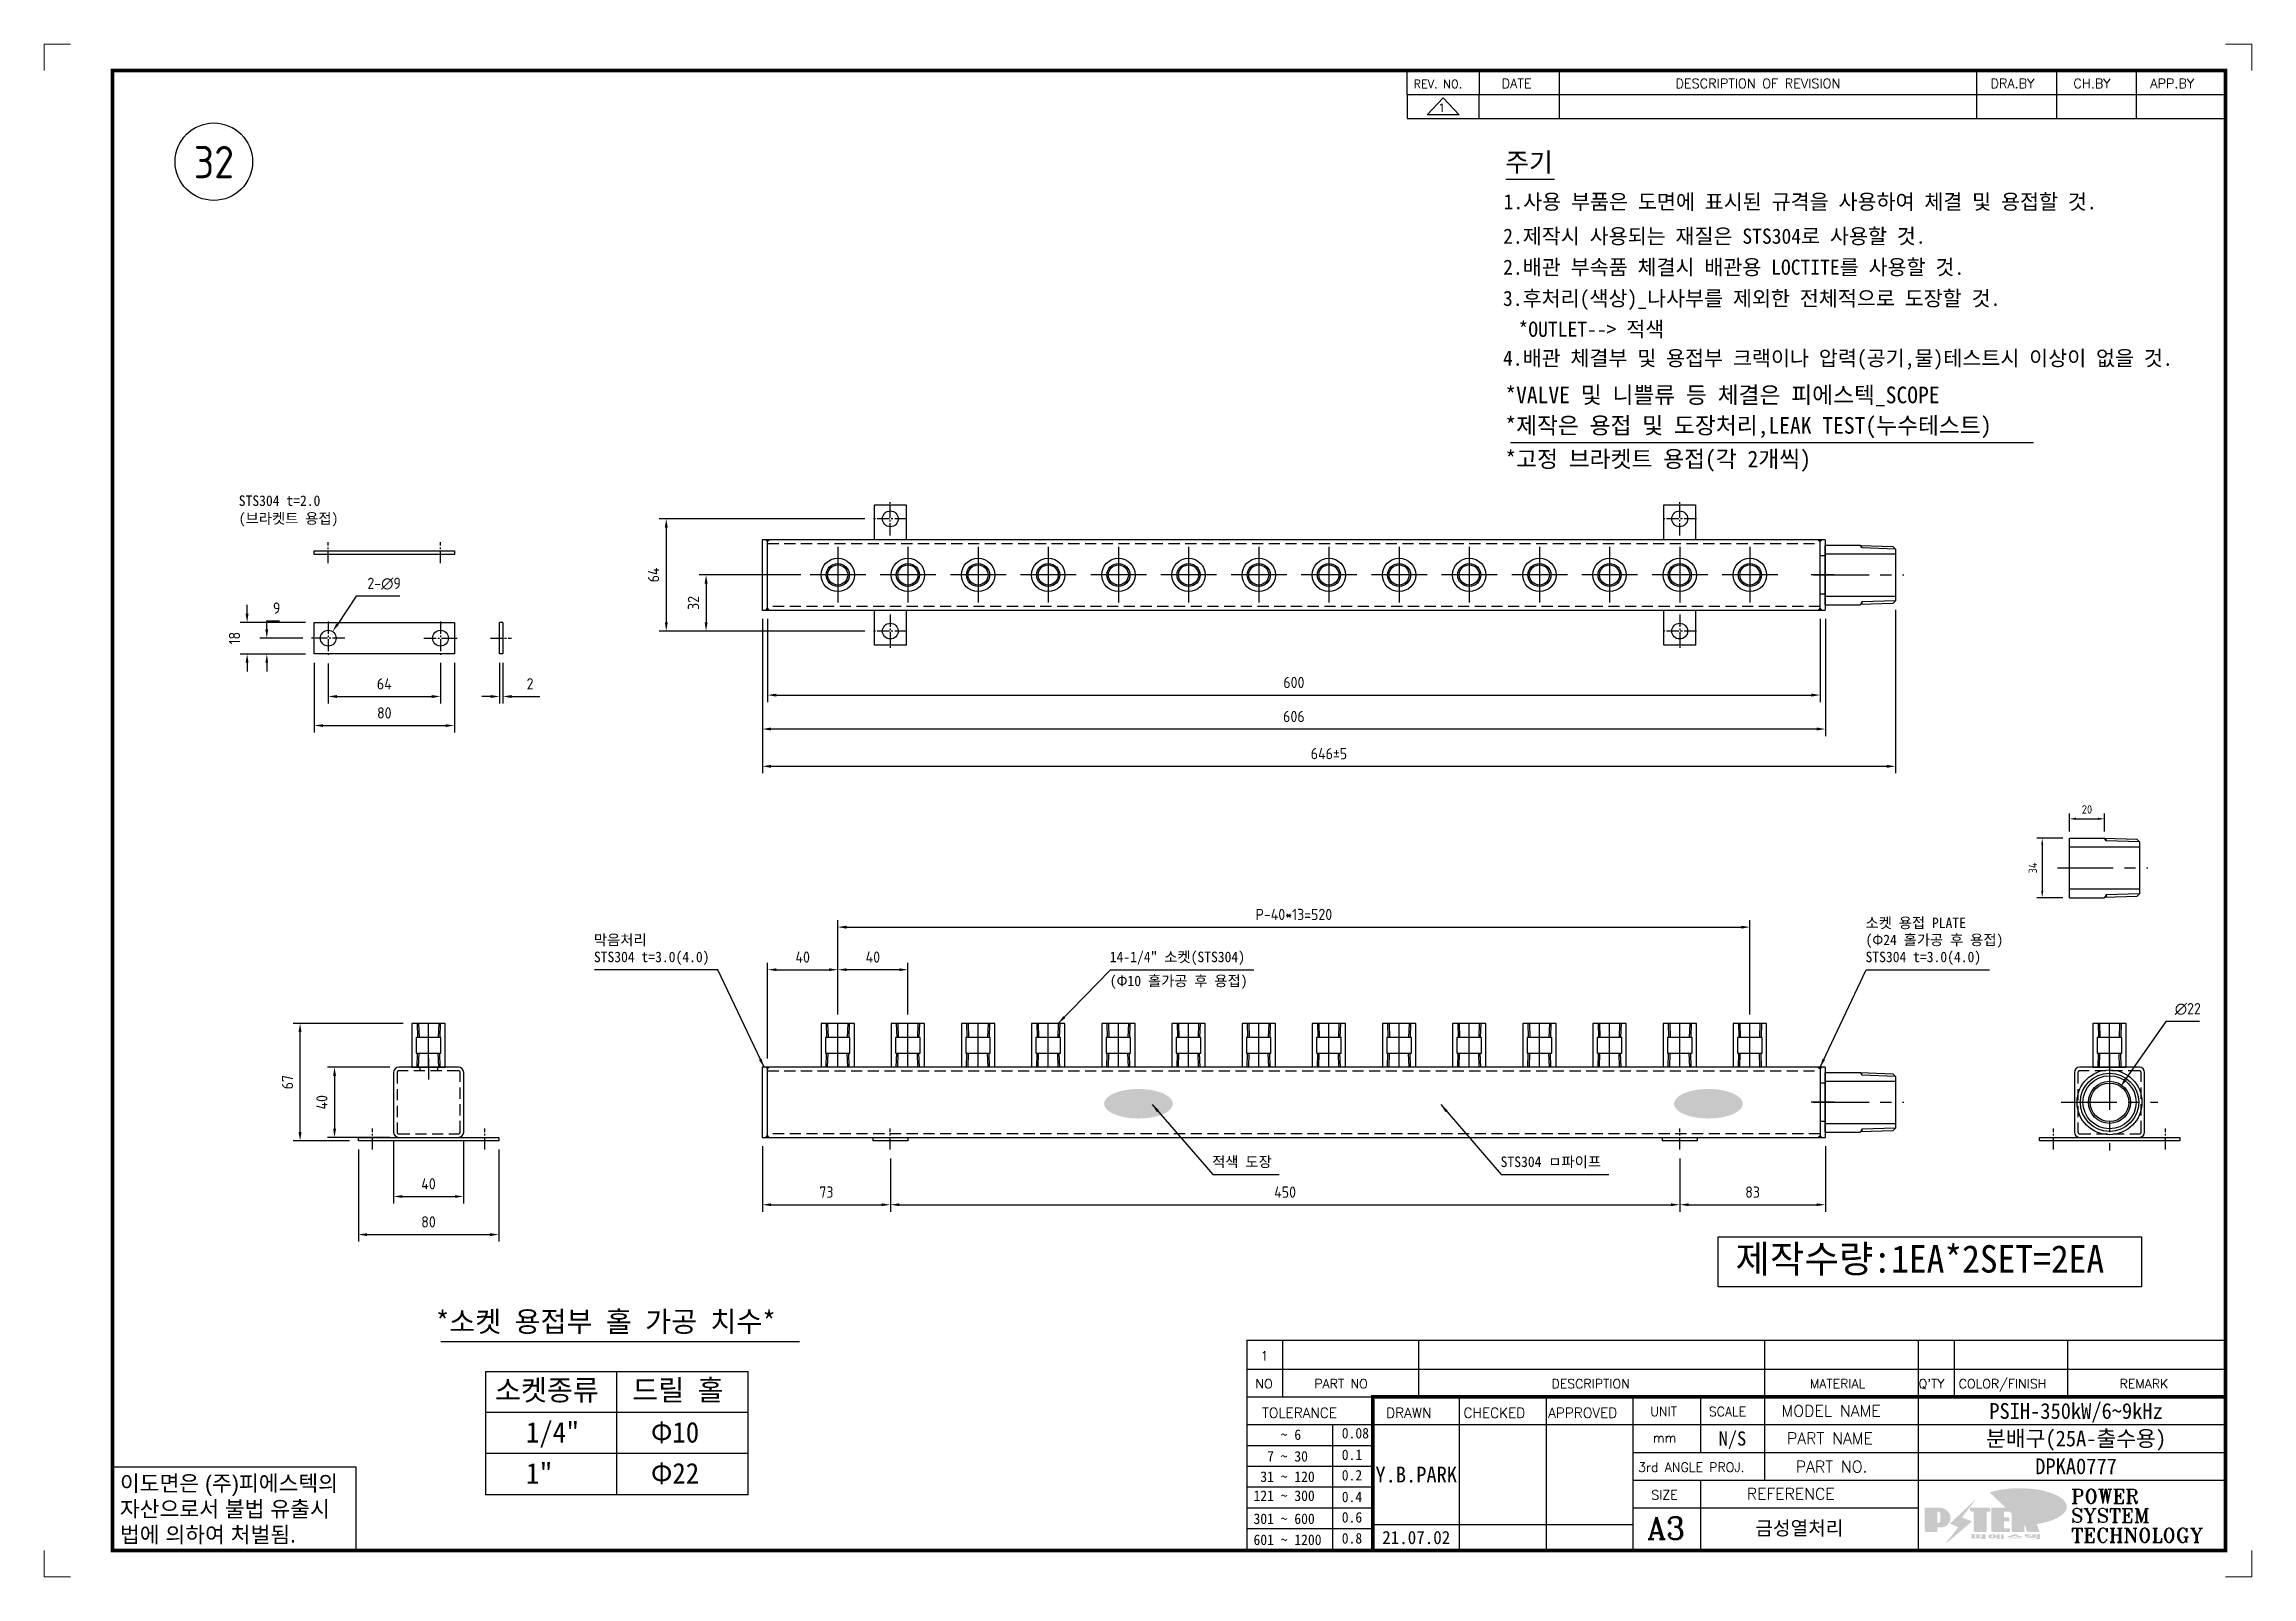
# Model space of a CAD drawing. Header units: millimetres. Extents: x 282 to 14566, y -4134 to 5341.
# Drawn here: x 8049 to 9308, y -4134 to -3260 of the extents above; entities that cross this region are included whole.
import ezdxf
from ezdxf.enums import TextEntityAlignment as Align

# ---------------------------------------------------------------- set-up
doc = ezdxf.new("R2010")
doc.units = ezdxf.units.MM
for name, pattern in [('CENTER', [50.8, 31.75, -6.35, 6.35, -6.35]), ('CENTER1', [10, 7, -1, 1, -1]), ('HIDDEN2', [4.7625, 3.175, -1.5875])]:
    doc.linetypes.add(name, pattern=pattern)
for name, color, linetype in [('CENTER', 1, 'CENTER'), ('FORMAT-1', 7, 'Continuous'), ('line', 3, 'Continuous'), ('THIN', 3, 'Continuous')]:
    doc.layers.add(name, color=color, linetype=linetype)
doc.styles.add('h1', font='')
doc.styles.add('HAN', font='')
doc.styles.add('RC', font='ROMANC.SHX')
doc.styles.add('ROMANT', font='romant__.ttf')
doc.styles.add('RT', font='ROMANT.SHX', dxfattribs={"oblique": 15})
doc.styles.get("Standard").update_dxf_attribs({"font": 'ISOCP.SHX', "bigfont": 'WHGTXT.SHX'})
doc.styles.get('h1').set_extended_font_data('New Gulim')
doc.styles.get('HAN').set_extended_font_data('GulimChe')
doc.dimstyles.new('PS-1.5', dxfattribs={"dimscale": 1.5, "dimtxt": 3.2, "dimasz": 2.5, "dimexe": 2, "dimexo": 2.5, "dimgap": 2, "dimtad": 1, "dimtoh": 1, "dimrnd": 0.05, "dimzin": 12, "dimdsep": 46, "dimtxsty": 'Standard', "dimcen": 0, "dimclrt": 2, "dimazin": 3, "dimtfac": 1, "dimtofl": 0, "dimtmove": 0, "dimatfit": 3, "dimfxl": 0, "dimtolj": 1, "dimtzin": 0, "dimarcsym": 0})
doc.dimstyles.new('PS-2', dxfattribs={"dimscale": 2, "dimtxt": 3.2, "dimasz": 2.5, "dimexe": 2, "dimexo": 2.5, "dimgap": 2, "dimtad": 1, "dimtoh": 1, "dimrnd": 0.05, "dimzin": 12, "dimdsep": 46, "dimtxsty": 'Standard', "dimcen": 0, "dimclrt": 2, "dimazin": 3, "dimtfac": 1, "dimtofl": 0, "dimtmove": 0, "dimatfit": 3, "dimfxl": 0, "dimtolj": 1, "dimtzin": 0, "dimarcsym": 0})

msp = doc.modelspace()

# ---------------------------------------------------------------- texts
at = {"color": 2, "style": 'HAN'}
for s, height, p in [('주기', 10.8, (8882.295, -3332.514)), ('1.사용 부품은 도면에 표시된 규격을 사용하여 체결 및 용접할 것.', 8.64, (8881.357, -3353.943)), ('2.제작시 사용되는 재질은 STS304로 사용할 것.', 8.64, (8881.105, -3373.591)), ('2.배관 부속품 체결시 배관용 LOCTITE를 사용할 것.', 8.64, (8881.105, -3391.258)), ('3.후처리(색상)_나사부를 제외한 전체적으로 도장할 것.', 8.64, (8880.999, -3409.043)), ('  *OUTLET--> 적색', 8.64, (8878.676, -3426.633)), ('4.배관 체결부 및 용접부 크랙이나 압력(공기,물)테스트시 이상이 없을 것.', 8.64, (8880.999, -3443.135)), ('STS304 t=2.0', 6, (8160.308, -3523.067)), ('(브라켓트 용접)', 6, (8160.308, -3533.214)), ('소켓 용접 PLATE', 6, (9087.661, -3763.81)), ('막음처리', 6, (8362.754, -3773.489)), ('(Φ24 홀가공 후 용접)', 6, (9087.661, -3773.489)), ('STS304 t=3.0(4.0)', 6, (8362.754, -3783.203)), ('14-1/4" 소켓(STS304)', 6, (8656.845, -3783.203)), ('STS304 t=3.0(4.0)', 6, (9087.661, -3783.203)), ('(Φ10 홀가공 후 용접)', 6, (8656.845, -3796.88)), ('적색 도장', 6, (8715.18, -3900.017)), ('STS304 ㅁ파이프', 6, (8879.663, -3900.017)), ('제작수량:1EA*2SET=2EA', 15.66, (9013.53, -3960.216)), ('*소켓 용접부 홀 가공 치수*', 11.7936, (8272.695, -3994.026)), ('소켓종류', 11.7936, (8306.395, -4033.103)), ('드릴 홀', 11.7936, (8384.643, -4033.103)), ('1/4"', 11.7936, (8324.035, -4057.129)), ('Φ10', 11.7936, (8395.286, -4057.129)), ('1"', 11.7936, (8324.035, -4080.529)), ('Φ22', 11.7936, (8395.286, -4080.529))]:
    msp.add_text(s, height=height, dxfattribs=at).set_placement(p)
at = {"color": 1, "style": 'HAN'}
for s, p in [('*VALVE 및 니쁠류 등 체결은 피에스텍_SCOPE', (8882.34, -3464.546)), ('*제작은 용접 및 도장처리,LEAK TEST(누수테스트)', (8882.34, -3481.905)), ('*고정 브라켓트 용접(각 2개씩)', (8882.34, -3501.052))]:
    msp.add_text(s, height=9.504, dxfattribs=at).set_placement(p)
at = {"color": 2, "ltscale": 10, "insert": (8146.16, -3327.048), "char_height": 18.432, "attachment_point": 5}
msp.add_mtext('\\A1;32', dxfattribs=at)

# ---------------------------------------------------------------- blocks, each defined once
blk = doc.blocks.new('rcw345trcw45t')
for p, q in [((53002.7, -14361), (52983.7, -14361)), ((52983.7, -14361), (52983.7, -14386)), ((52987.5, -14361), (52987.8, -14369)), ((52999, -14361), (52998.7, -14369)), ((53002.7, -14386), (53002.7, -14361)), ((52987.5, -14386), (52987.8, -14378)), ((52999, -14386), (52998.7, -14378)), ((52983.7, -14386), (53002.7, -14386))]:
    blk.add_line(p, q)
blk.add_lwpolyline([(52986.2, -14377.8, 0.414214), (52986.5, -14378), (53000, -14378, 0.414214), (53000.2, -14377.8), (53000.2, -14369.3, 0.414214), (53000, -14369), (52986.5, -14369, 0.414214), (52986.2, -14369.3)], format="xyb", close=True)
at = {"layer": 'CENTER'}
blk.add_lwpolyline([(52993.2, -14386), (52993.2, -14378), (52993.2, -14369), (52993.2, -14361)], dxfattribs=at)
at = {"layer": 'THIN'}
for p, q in [((52986.7, -14361), (52986.9, -14369)), ((52999.8, -14361), (52999.6, -14369)), ((52986.7, -14386), (52986.9, -14378)), ((52999.8, -14386), (52999.6, -14378))]:
    blk.add_line(p, q, dxfattribs=at)
blk = doc.blocks.new('*D526')
at = {"color": 0, "lineweight": -2}
for p, q in [((8228.5, -3890.1), (8228.5, -3942.5)), ((8308.5, -3890.1), (8308.5, -3942.5)), ((8233.5, -3938.5), (8303.5, -3938.5))]:
    blk.add_line(p, q, dxfattribs=at)
at = {"color": 0}
for points in [[(8233.5, -3937.7), (8233.5, -3939.4), (8228.5, -3938.5)], [(8303.5, -3937.7), (8303.5, -3939.4), (8308.5, -3938.5)]]:
    blk.add_solid(points, dxfattribs=at)
at = {"layer": 'DEFPOINTS', "color": 0}
for p in [(8228.5, -3885.1), (8308.5, -3885.1), (8308.5, -3938.5)]:
    blk.add_point(p, dxfattribs=at)
at = {"color": 2, "insert": (8268.5, -3931.3), "char_height": 6.4, "attachment_point": 5}
blk.add_mtext('\\A1;80', dxfattribs=at)
blk = doc.blocks.new('*D527')
at = {"color": 0, "lineweight": -2}
for p, q in [((8203.3, -3612.5), (8203.3, -3652.3)), ((8283.3, -3612.5), (8283.3, -3652.3)), ((8208.3, -3648.3), (8278.3, -3648.3))]:
    blk.add_line(p, q, dxfattribs=at)
at = {"color": 0}
for points in [[(8208.3, -3647.5), (8208.3, -3649.1), (8203.3, -3648.3)], [(8278.3, -3647.5), (8278.3, -3649.1), (8283.3, -3648.3)]]:
    blk.add_solid(points, dxfattribs=at)
at = {"layer": 'DEFPOINTS', "color": 0}
for p in [(8203.3, -3607.5), (8283.3, -3607.5), (8283.3, -3648.3)]:
    blk.add_point(p, dxfattribs=at)
at = {"color": 2, "insert": (8243.3, -3641.1), "char_height": 6.4, "attachment_point": 5}
blk.add_mtext('\\A1;80', dxfattribs=at)
blk = doc.blocks.new('*D528')
at = {"color": 0, "lineweight": -2}
for p, q in [((8211.3, -3613), (8211.3, -3635.7)), ((8275.3, -3612.5), (8275.3, -3635.7)), ((8216.3, -3631.7), (8270.3, -3631.7))]:
    blk.add_line(p, q, dxfattribs=at)
at = {"color": 0}
for points in [[(8216.3, -3630.9), (8216.3, -3632.6), (8211.3, -3631.7)], [(8270.3, -3630.9), (8270.3, -3632.6), (8275.3, -3631.7)]]:
    blk.add_solid(points, dxfattribs=at)
at = {"layer": 'DEFPOINTS', "color": 0}
for p in [(8211.3, -3608), (8275.3, -3607.5), (8275.3, -3631.7)]:
    blk.add_point(p, dxfattribs=at)
at = {"color": 2, "insert": (8243.3, -3624.5), "char_height": 6.4, "attachment_point": 5}
blk.add_mtext('\\A1;64', dxfattribs=at)
blk = doc.blocks.new('*D529')
at = {"color": 0, "lineweight": -2}
for p, q in [((8196.8, -3598.5), (8172.3, -3598.5)), ((8176.3, -3593.5), (8176.3, -3588.5)), ((8176.3, -3588.5), (8183.6, -3588.5)), ((8198.3, -3607.5), (8172.3, -3607.5)), ((8176.3, -3612.5), (8176.3, -3617.5))]:
    blk.add_line(p, q, dxfattribs=at)
at = {"color": 0}
for points in [[(8175.5, -3593.5), (8177.1, -3593.5), (8176.3, -3598.5)], [(8175.5, -3612.5), (8177.1, -3612.5), (8176.3, -3607.5)]]:
    blk.add_solid(points, dxfattribs=at)
at = {"layer": 'DEFPOINTS', "color": 0}
for p in [(8176.3, -3598.5), (8201.8, -3598.5), (8203.3, -3607.5)]:
    blk.add_point(p, dxfattribs=at)
at = {"color": 2, "insert": (8181.9, -3581.3), "char_height": 6.4, "attachment_point": 5}
blk.add_mtext('\\A1;9', dxfattribs=at)
blk = doc.blocks.new('*D530')
at = {"color": 0, "lineweight": -2}
for p, q in [((8165.1, -3584.5), (8165.1, -3579.5)), ((8198.3, -3589.5), (8161.1, -3589.5)), ((8198.3, -3607.5), (8161.1, -3607.5)), ((8165.1, -3612.5), (8165.1, -3617.5))]:
    blk.add_line(p, q, dxfattribs=at)
at = {"color": 0}
for points in [[(8164.2, -3584.5), (8165.9, -3584.5), (8165.1, -3589.5)], [(8164.2, -3612.5), (8165.9, -3612.5), (8165.1, -3607.5)]]:
    blk.add_solid(points, dxfattribs=at)
at = {"layer": 'DEFPOINTS', "color": 0}
for p in [(8203.3, -3589.5), (8165.1, -3607.5), (8203.3, -3607.5)]:
    blk.add_point(p, dxfattribs=at)
at = {"color": 2, "insert": (8157.9, -3598.5), "char_height": 6.4, "attachment_point": 5, "rotation": 90}
blk.add_mtext('\\A1;18', dxfattribs=at)
blk = doc.blocks.new('*D531')
at = {"color": 0, "lineweight": -2}
for p, q in [((8308.9, -3612.5), (8308.9, -3635.7)), ((8310.9, -3612.5), (8310.9, -3635.7)), ((8303.9, -3631.7), (8298.9, -3631.7)), ((8315.9, -3631.7), (8332, -3631.7))]:
    blk.add_line(p, q, dxfattribs=at)
at = {"color": 0}
for points in [[(8303.9, -3630.9), (8303.9, -3632.6), (8308.9, -3631.7)], [(8315.9, -3630.9), (8315.9, -3632.6), (8310.9, -3631.7)]]:
    blk.add_solid(points, dxfattribs=at)
at = {"layer": 'DEFPOINTS', "color": 0}
for p in [(8308.9, -3607.5), (8310.9, -3607.5), (8310.9, -3631.7)]:
    blk.add_point(p, dxfattribs=at)
at = {"color": 2, "insert": (8326.4, -3624.5), "char_height": 6.4, "attachment_point": 5}
blk.add_mtext('\\A1;2', dxfattribs=at)
blk = doc.blocks.new('*D532')
at = {"color": 0, "lineweight": -2}
for p, q in [((8227.3, -3574.6), (8216.6, -3590.6)), ((8252.1, -3574.6), (8227.3, -3574.6))]:
    blk.add_line(p, q, dxfattribs=at)
at = {"color": 0}
blk.add_solid([(8215.9, -3590.1), (8217.3, -3591), (8213.8, -3594.7)], dxfattribs=at)
at = {"layer": 'DEFPOINTS', "color": 0}
for p in [(8213.8, -3594.7), (8208.8, -3602.2)]:
    blk.add_point(p, dxfattribs=at)
at = {"color": 2, "insert": (8243.2, -3567.4), "char_height": 6.4, "attachment_point": 5}
blk.add_mtext('\\A1;2-∅9', dxfattribs=at)
blk = doc.blocks.new('re3')
at = {"color": 180}
for p, q in [((0, 0), (0, -4.55)), ((6.87, -0.64), (3.86, -3.91)), ((9.88, -3.91), (3.86, -3.91)), ((6.87, -0.64), (9.88, -3.91)), ((13.74, -4.55), (13.74, 0)), ((28.97, -4.55), (28.97, 0)), ((108.25, -4.55), (108.25, 0)), ((123.49, -4.55), (123.49, 0)), ((138.64, -4.55), (138.64, 0)), ((0, -4.55), (155.53, -4.55))]:
    blk.add_line(p, q, dxfattribs=at)
at = {"color": 2, "style": 'RC', "oblique": 15}
blk.add_attdef('REV.NO', text='', height=1.56, dxfattribs=at).set_placement((6.59, -2.56), align=Align.MIDDLE_CENTER)
blk.add_attdef('-1', text='', height=1.56, dxfattribs=at).set_placement((9.37, -1.66), align=Align.MIDDLE_LEFT)
at = {"color": 2, "style": 'HAN'}
for tag, p in [('REV.-DATE', (21.36, -2.28)), ('DRA.BY', (115.87, -2.28)), ('CH.BY', (131.07, -2.28)), ('APP.BY', (147.09, -2.28))]:
    blk.add_attdef(tag, text='', height=2.5, dxfattribs=at).set_placement(p, align=Align.MIDDLE_CENTER)
blk.add_attdef('DESCRIPTION-OF-REVISION', text='', height=2.5, dxfattribs=at).set_placement((31.61, -2.28), align=Align.MIDDLE_LEFT)
blk = doc.blocks.new('t3')
for p, q in [((0, 15.88), (46.25, 15.88)), ((0, 15.88), (0, 0)), ((46.25, 15.88), (46.25, 0)), ((0, 0), (46.25, 0))]:
    blk.add_line(p, q)
at = {"color": 1, "style": 'h1'}
for s, p in [('이도면은 (주)피에스텍의', (1.4, 11.29)), ('자산으로서 불법 유출시', (1.4, 6.41)), ('법에 의하여 처벌됨.', (1.4, 1.52))]:
    blk.add_text(s, height=3, dxfattribs=at).set_placement(p)
blk = doc.blocks.new('new LOGO')
at = {"layer": 'line'}
h = blk.add_hatch(color=1, dxfattribs=at)
h.paths.add_polyline_path([(41.5, 16.4), (54.3, 16.4, 1), (54.3, 82.9), (0, 82.9), (0, -0.1), (41.5, -0.1)])
h.paths.add_polyline_path([(41.5, 27.9), (41.5, 71.9), (43.6, 71.9, -0.414214), (54.6, 60.9), (54.6, 38.9, -0.414214), (43.6, 27.9)], flags=16)
h.paths.add_polyline_path([(214.7, 71.9), (227.5, 71.9), (227.5, 82.9), (159.7, 82.9), (159.7, 71.9), (172.5, 71.9), (172.5, -0.1), (214.7, -0.1)])
h.paths.add_polyline_path([(276, 37.4), (294.8, 37.4), (294.8, 49.1), (276, 49.1), (276, 71.9), (294.8, 71.9), (294.8, 82.9), (234.5, 82.9), (234.5, -0.1), (297, -0.1), (297, 10.9), (276, 10.9)])
h.paths.add_polyline_path([(347.2, 35.2), (359.7, -0.1), (400.5, -0.1), (379.6, 66.8), (399.7, 82.9), (380.6, 82.9), (347.2, 61.6), (347.2, 82.9), (305.5, 82.9), (305.5, -0.1), (347.2, -0.1)])
h = blk.add_hatch(color=250, dxfattribs=at)
h.paths.add_polyline_path([(44.5, 69.4), (46.6, 69.4, -0.129793), (52, 68, 0.221832), (43.6, 71.9), (41.5, 71.9), (41.5, 27.9), (43.6, 27.9, 0.02048), (44.5, 28)], flags=17)
h.paths.add_polyline_path([(44.5, 13.9), (57.3, 13.9, 0.72362), (77.1, 73.9, -0.679777), (54.3, 16.4), (41.5, 16.4), (41.5, -0.1), (3, -0.1), (3, -2.6), (44.5, -2.6)])
h.paths.add_polyline_path([(117.9, 14.2), (71.5, -44.4), (77.1, -39.6), (120.8, 15.6), (92, 28.9), (173.3, 106), (177.5, 111.4), (89.1, 27.6)])
h.paths.add_polyline_path([(162.7, 71.9), (162.7, 69.4), (172.5, 69.4), (172.5, 71.9)], flags=17)
h.paths.add_polyline_path([(217.7, 69.4), (230.5, 69.4), (230.5, 80.4), (227.5, 80.4), (227.5, 71.9), (214.7, 71.9), (214.7, -0.1), (175.5, -0.1), (175.5, -2.6), (217.7, -2.6)])
h.paths.add_polyline_path([(297.8, 46.6), (294.8, 46.6), (294.8, 37.4), (276, 37.4), (276, 10.9), (279, 10.9), (279, 34.9), (297.8, 34.9)])
h.paths.add_polyline_path([(300, 8.4), (297, 8.4), (297, -0.1), (237.5, -0.1), (237.5, -2.6), (300, -2.6)])
h.paths.add_polyline_path([(297.8, 80.4), (294.8, 80.4), (294.8, 71.9), (276, 71.9), (276, 49.1), (279, 49.1), (279, 69.4), (297.8, 69.4)])
h.paths.add_polyline_path([(350.2, 80.4), (347.2, 80.4), (347.2, 61.6), (350.2, 63.5)])
h.paths.add_polyline_path([(350.2, 26.7), (347.2, 35.2), (347.2, -0.1), (308.5, -0.1), (308.5, -2.6), (350.2, -2.6)])
h.paths.add_polyline_path([(402.7, 80.4), (396.5, 80.4), (379.6, 66.8), (400.5, -0.1), (361.8, -0.1), (362.7, -2.6), (403.5, -2.6), (382.6, 64.3)])
blk.add_hatch(color=5, dxfattribs=at).paths.add_polyline_path([(166.3, 35), (131, 49), (180.4, 112.7), (92, 28.9), (120.8, 15.6), (74.4, -43)])
h = blk.add_hatch(color=253, dxfattribs=at)
edge = h.paths.add_edge_path()
edge.add_ellipse((333.9, 86.4), major_axis=(-165.9, 0), ratio=0.39426, start_angle=111.51268, end_angle=334.46902)
edge.add_ellipse((314.1, 81.2), major_axis=(-153.7, 0), ratio=0.40699, start_angle=121.30662, end_angle=327.74369, ccw=False)
edge.add_line((394, 27.8), (394.7, 25.6))
h = blk.add_hatch(color=250, dxfattribs=at)
edge = h.paths.add_edge_path()
edge.add_ellipse((237.8, -17.6), major_axis=(-14.3, 0), ratio=0.526336, start_angle=192.2456, end_angle=269.07481)
edge.add_line((238.1, -10.1), (237.6, -10.1))
edge.add_ellipse((237.8, -17.6), major_axis=(-14.3, 0), ratio=0.526336, start_angle=270.92519, end_angle=449.07481)
edge.add_line((237.6, -25.1), (238.1, -25.1))
edge.add_ellipse((237.8, -17.6), major_axis=(-14.3, 0), ratio=0.526336, start_angle=450.92519, end_angle=527.7544)
edge.add_line((251.7, -19.2), (254.1, -19.2))
edge.add_line((254.1, -19.2), (254.1, -27.1))
edge.add_line((254.1, -27.1), (263.1, -27.1))
edge.add_line((263.1, -27.1), (263.1, -10.1))
edge.add_line((263.1, -10.1), (254.1, -10.1))
edge.add_line((254.1, -10.1), (254.1, -16))
edge.add_line((254.1, -16), (251.7, -16))
h.paths.add_polyline_path([(241, -16.4), (241, -18.7, -1), (234.4, -18.7), (234.4, -16.4, -1)], flags=16)
h.paths.add_polyline_path([(278.2, -10.1), (268.1, -10.1), (268.1, -27.1), (278.2, -27.1)])
h.paths.add_polyline_path([(310.3, -10.1), (310.3, -11.1, -0.157169), (289.3, -17.5), (294, -19.9, 0.128407), (316.3, -15.9, 0.128407), (338.6, -19.9), (343.3, -17.5, -0.157169), (322.2, -11.1), (322.2, -10.1)])
h.paths.add_polyline_path([(342.1, -25.1), (342.1, -22.3), (290.4, -22.3), (290.4, -25.1)])
h.paths.add_polyline_path([(352, -10.1), (352, -16.2, 0.414214), (354, -18.2), (378.7, -18.2), (378.7, -19.6), (390.2, -19.6), (390.2, -10.1), (378.7, -10.1), (378.7, -13.6), (374.7, -13.6), (374.7, -15.1), (378.7, -15.1), (378.7, -16.2), (364.7, -16.2), (364.7, -15.1), (371.2, -15.1), (371.2, -13.6), (364.7, -13.6), (364.7, -12.6), (374.7, -12.6), (374.7, -10.1)])
h.paths.add_polyline_path([(393.8, -10.1), (393.8, -19.6), (405, -19.6), (405, -10.1)])
h.paths.add_polyline_path([(405, -27.1), (405, -20.9), (356.8, -20.9), (356.8, -23), (391.8, -23), (391.8, -27.1)])
h.paths.add_polyline_path([(200.4, -10.1), (200.4, -22.3), (193.2, -22.3), (193.2, -12.6), (196.6, -12.6), (196.6, -10.1), (161, -10.1), (161, -12.6), (164.5, -12.6), (164.5, -22.3), (161, -22.3), (161, -25.1), (200.4, -25.1), (200.4, -27.1), (213.9, -27.1), (213.9, -10.1)])
h.paths.add_polyline_path([(182, -12.6), (175.6, -12.6), (175.6, -22.3), (182, -22.3)], flags=17)
blk = doc.blocks.new('format-3')
at = {"color": 3, "lineweight": 9}
for p, q in [((0, 286.3), (0, 291.3)), ((5, 291.3), (0, 291.3)), ((414.5, 291.3), (419.5, 291.3)), ((419.5, 286.3), (419.5, 291.3)), ((0, 5), (0, 0)), ((419.5, 5), (419.5, 0)), ((5, 0), (0, 0)), ((414.5, 0), (419.5, 0))]:
    blk.add_line(p, q, dxfattribs=at)
at = {"color": 180}
for p, q in [((258.97, 281.75), (258.97, 286.3)), ((272.71, 281.75), (272.71, 286.3)), ((287.94, 281.75), (287.94, 286.3)), ((367.22, 281.75), (367.22, 286.3)), ((382.45, 281.75), (382.45, 286.3)), ((397.61, 281.75), (397.61, 286.3)), ((258.97, 281.75), (414.5, 281.75)), ((228.5, 39.49), (228.5, 5)), ((228.5, 39.49), (414.5, 39.49)), ((235.29, 39.49), (235.29, 34.21)), ((261.24, 34.21), (261.24, 39.49)), ((326.9, 39.49), (326.9, 34.21)), ((356.11, 39.49), (356.11, 34.21)), ((362.93, 39.49), (362.93, 34.21)), ((384.48, 39.49), (384.48, 34.21)), ((228.5, 34.21), (252.48, 34.21)), ((268.96, 5), (268.96, 34.21)), ((285.45, 5), (285.45, 34.21)), ((301.94, 5), (301.94, 34.21)), ((314.72, 34.21), (314.72, 23.65)), ((326.9, 34.21), (326.9, 18.37)), ((356.11, 34.21), (356.11, 5)), ((228.5, 28.93), (252.48, 28.93)), ((244.89, 5.23), (244.89, 28.93)), ((252.48, 28.93), (414.5, 28.93)), ((228.5, 24.98), (252.48, 24.98)), ((228.5, 21.03), (252.48, 21.03)), ((301.94, 23.65), (414.5, 23.65)), ((228.5, 17.08), (252.48, 17.08)), ((301.94, 18.37), (414.5, 18.37)), ((314.72, 18.37), (314.72, 5)), ((228.5, 13.13), (252.48, 13.13)), ((301.94, 13.09), (356.11, 13.09)), ((228.5, 9.18), (252.48, 9.18)), ((252.48, 9.95), (301.94, 9.95))]:
    blk.add_line(p, q, dxfattribs=at)
at = {"const_width": 0.7}
blk.add_lwpolyline([(252.48, 5), (252.48, 34.21), (414.5, 34.21)], dxfattribs=at)
at = {"layer": 'FORMAT-1', "const_width": 0.7}
blk.add_lwpolyline([(13, 5), (13, 286.3), (414.5, 286.3), (414.5, 5)], close=True, dxfattribs=at)
blk.add_blockref('t3', (13, 5))
at = {"xscale": 0.05400000000000027, "yscale": 0.05400000000000027, "zscale": 0.05400000000000027}
blk.add_blockref('new LOGO', (357.35, 8.65), dxfattribs=at)
at = {"color": 2}
for s, height, style, p in [('REV. NO.', 1.56, 'RC', (260.23, 282.95)), ('DATE', 1.788, 'RC', (276.95, 282.94)), ('DESCRIPTION OF REVISION', 1.7875, 'RC', (309.98, 282.94)), ('DRA.BY', 1.788, 'RC', (369.83, 282.94)), ('CH.BY', 1.788, 'RC', (385.59, 282.94)), ('APP.BY', 1.788, 'RC', (400.18, 282.94)), ('COLOR/FINISH', 1.7424, 'RC', (363.8, 35.83)), ('NO', 1.742, 'RC', (230.16, 35.83)), ('PART NO', 1.742, 'RC', (241.36, 35.83)), ('DESCRIPTION', 1.7424, 'RC', (286.43, 35.83)), ('MATERIAL', 1.742, 'RC', (335.52, 35.83)), ("Q'TY", 1.742, 'RC', (356.17, 35.83)), ('REMARK', 1.742, 'RC', (394.37, 35.83)), (' TOLERANCE', 1.9, 'RC', (230.11, 30.22)), ('DRAWN', 1.9, 'RC', (255, 30.22)), ('CHECKED', 1.9, 'RC', (269.71, 30.22)), ('APPROVED', 1.9, 'RC', (285.8, 30.22)), ('UNIT', 1.742, 'RC', (305.19, 30.55)), ('SCALE', 1.742, 'RC', (316.32, 30.55)), ('MODEL NAME', 2.178, 'RC', (330.12, 30.46)), ('    ~ 6', 2, 'HAN', (229.8, 26.03)), ('0.08', 2, 'HAN', (246.57, 26.31)), ('mm', 1.742, 'RC', (305.67, 25.56)), ('PART NAME', 2.178, 'RC', (331.17, 25.24)), ('  7 ~ 30', 2, 'HAN', (229.8, 21.91)), ('0.1', 2, 'HAN', (246.57, 22.2)), ('3rd ANGLE PROJ.', 1.7424, 'RC', (302.87, 19.97)), ('PART NO.', 2.178, 'RC', (332.84, 19.85)), (' 31 ~ 120', 2, 'HAN', (229.8, 18.04)), ('0.2', 2, 'HAN', (246.57, 18.32)), ('REFERENCE', 2.178, 'RC', (323.52, 14.69)), ('121 ~ 300', 2, 'HAN', (229.8, 14.42)), ('0.4', 2, 'HAN', (246.57, 14.2)), ('SIZE', 1.742, 'RC', (305.39, 14.71)), ('301 ~ 600', 2, 'HAN', (229.8, 10.04)), ('0.6', 2, 'HAN', (246.57, 10.32)), ('601 ~ 1200', 2, 'HAN', (229.8, 6.05)), ('0.8', 2, 'HAN', (246.57, 6.33))]:
    blk.add_text(s, height=height, dxfattribs=dict(at, style=style)).set_placement(p)
at = {"style": 'ROMANT'}
for s, p in [('POWER', (385.15, 13.96)), ('SYSTEM', (385.15, 10.31)), ('TECHNOLOGY', (385.15, 6.56))]:
    blk.add_text(s, height=2.7, dxfattribs=at).set_placement(p)
at = {"color": 2, "lineweight": 25, "style": 'RC'}
blk.add_text('A3', height=4.182, dxfattribs=at).set_placement((304.61, 7.14))
at = {"style": 'HAN'}
for tag, height, p in [('MODEL-NAME', 3, (386.1, 31.53)), ('SCALE', 2.7, (320.81, 26.29)), ('PART-NAME', 3, (386.1, 26.29)), ('CH-BY', 3, (277.21, 19.44)), ('PART-NO', 3, (386.1, 21.01)), ('DRA-BY', 3, (260.72, 19.44)), ('APP-BY', 3, (293.7, 19.44)), ('DRA-DATE', 2.5, (260.72, 7.47)), ('CH-DATE', 2.5, (277.21, 7.47)), ('APP-DATE', 2.5, (293.7, 7.47)), ('관련업체', 3, (333.52, 9.26))]:
    blk.add_attdef(tag, text='', height=height, dxfattribs=at).set_placement(p, align=Align.MIDDLE_CENTER)
blk = doc.blocks.new('no3')
at = {"color": 180}
for p, q in [((0, 5.5), (0, 0)), ((0, 5.5), (186, 5.5)), ((6.79, 5.5), (6.79, 0)), ((32.74, 0.11), (32.74, 5.5)), ((98.4, 5.5), (98.4, 0)), ((127.61, 5.5), (127.61, 0)), ((134.43, 5.5), (134.43, 0)), ((155.98, 5.5), (155.98, 0))]:
    blk.add_line(p, q, dxfattribs=at)
at = {"color": 2, "style": 'HAN'}
for tag, p in [('PART-NO', (19.76, 2.75)), ('MATERIAL', (111.38, 2.75)), ("Q'TY", (131.02, 2.75)), ('COLOR/FINISH', (145.2, 2.75)), ('REMARK', (170.76, 2.75))]:
    blk.add_attdef(tag, text='', height=2.9, dxfattribs=at).set_placement(p, align=Align.MIDDLE_CENTER)
blk.add_attdef('DESCRIPTION', text='', height=2.9, dxfattribs=at).set_placement((34.51, 2.75), align=Align.MIDDLE_LEFT)
at = {"color": 2, "style": 'RT', "oblique": 15}
blk.add_attdef('NO', text='', height=1.74, dxfattribs=at).set_placement((3.38, 2.51), align=Align.MIDDLE_CENTER)
blk = doc.blocks.new('*D475')
at = {"color": 0, "lineweight": -2}
for p, q in [((8461.8, -3838.1), (8461.8, -3783.5)), ((8466.8, -3787.5), (8496.8, -3787.5)), ((8501.8, -3813.1), (8501.8, -3783.5))]:
    blk.add_line(p, q, dxfattribs=at)
at = {"color": 0}
for points in [[(8466.8, -3786.7), (8466.8, -3788.3), (8461.8, -3787.5)], [(8496.8, -3786.7), (8496.8, -3788.3), (8501.8, -3787.5)]]:
    blk.add_solid(points, dxfattribs=at)
at = {"layer": 'DEFPOINTS', "color": 0}
for p in [(8501.8, -3787.5), (8501.8, -3818.1), (8461.8, -3843.1)]:
    blk.add_point(p, dxfattribs=at)
at = {"color": 2, "insert": (8481.8, -3780.3), "char_height": 6.4, "attachment_point": 5}
blk.add_mtext('\\A1;40', dxfattribs=at)
blk = doc.blocks.new('*D476')
at = {"color": 0, "lineweight": -2}
for p, q in [((8501.8, -3813.1), (8501.8, -3759.2)), ((9021.8, -3813.1), (9021.8, -3759.2)), ((8506.8, -3763.2), (9016.8, -3763.2))]:
    blk.add_line(p, q, dxfattribs=at)
at = {"color": 0}
for points in [[(8506.8, -3762.4), (8506.8, -3764.1), (8501.8, -3763.2)], [(9016.8, -3762.4), (9016.8, -3764.1), (9021.8, -3763.2)]]:
    blk.add_solid(points, dxfattribs=at)
at = {"layer": 'DEFPOINTS', "color": 0}
for p in [(9021.8, -3763.2), (8501.8, -3818.1), (9021.8, -3818.1)]:
    blk.add_point(p, dxfattribs=at)
at = {"color": 2, "insert": (8761.8, -3756), "char_height": 6.4, "attachment_point": 5}
blk.add_mtext('\\A1;P-40*13=520', dxfattribs=at)
blk = doc.blocks.new('*D477')
at = {"color": 0, "lineweight": -2}
for p, q in [((9258.9, -3817.1), (9235.9, -3850)), ((9278, -3817.1), (9258.9, -3817.1))]:
    blk.add_line(p, q, dxfattribs=at)
at = {"color": 0}
blk.add_solid([(9235.2, -3849.5), (9236.6, -3850.5), (9233.1, -3854.1)], dxfattribs=at)
at = {"layer": 'DEFPOINTS', "color": 0}
for p in [(9233.1, -3854.1), (9220.5, -3872.1)]:
    blk.add_point(p, dxfattribs=at)
at = {"color": 2, "insert": (9271.4, -3809.9), "char_height": 6.4, "attachment_point": 5}
blk.add_mtext('\\A1;∅22', dxfattribs=at)
blk = doc.blocks.new('*D478')
at = {"color": 0, "lineweight": -2}
for p, q in [((8461.8, -3587.4), (8461.8, -3634.9)), ((9061.8, -3587.4), (9061.8, -3634.9)), ((8466.8, -3630.9), (9056.8, -3630.9))]:
    blk.add_line(p, q, dxfattribs=at)
at = {"color": 0}
for points in [[(8466.8, -3630.1), (8466.8, -3631.8), (8461.8, -3630.9)], [(9056.8, -3630.1), (9056.8, -3631.8), (9061.8, -3630.9)]]:
    blk.add_solid(points, dxfattribs=at)
at = {"layer": 'DEFPOINTS', "color": 0}
for p in [(8461.8, -3582.4), (9061.8, -3582.4), (9061.8, -3630.9)]:
    blk.add_point(p, dxfattribs=at)
at = {"color": 2, "insert": (8761.8, -3623.7), "char_height": 6.4, "attachment_point": 5}
blk.add_mtext('\\A1;600', dxfattribs=at)
blk = doc.blocks.new('*D479')
at = {"color": 0, "lineweight": -2}
for p, q in [((8458.8, -3587.4), (8458.8, -3654.3)), ((9064.8, -3587.4), (9064.8, -3654.3)), ((9059.8, -3650.3), (8463.8, -3650.3))]:
    blk.add_line(p, q, dxfattribs=at)
at = {"color": 0}
for points in [[(8463.8, -3649.4), (8463.8, -3651.1), (8458.8, -3650.3)], [(9059.8, -3649.4), (9059.8, -3651.1), (9064.8, -3650.3)]]:
    blk.add_solid(points, dxfattribs=at)
at = {"layer": 'DEFPOINTS', "color": 0}
for p in [(8458.8, -3582.4), (9064.8, -3582.4), (8458.8, -3650.3)]:
    blk.add_point(p, dxfattribs=at)
at = {"color": 2, "insert": (8761.8, -3643.1), "char_height": 6.4, "attachment_point": 5}
blk.add_mtext('\\A1;606', dxfattribs=at)
blk = doc.blocks.new('*D480')
at = {"color": 0, "lineweight": -2}
for p, q in [((9104.8, -3582.3), (9104.8, -3675.5)), ((8458.8, -3587.4), (8458.8, -3675.5)), ((8463.8, -3671.5), (9099.8, -3671.5))]:
    blk.add_line(p, q, dxfattribs=at)
at = {"color": 0}
for points in [[(8463.8, -3670.7), (8463.8, -3672.4), (8458.8, -3671.5)], [(9099.8, -3670.7), (9099.8, -3672.4), (9104.8, -3671.5)]]:
    blk.add_solid(points, dxfattribs=at)
at = {"layer": 'DEFPOINTS', "color": 0}
for p in [(8458.8, -3582.4), (9104.8, -3577.3), (9104.8, -3671.5)]:
    blk.add_point(p, dxfattribs=at)
at = {"color": 2, "insert": (8781.8, -3664.3), "char_height": 6.4, "attachment_point": 5}
blk.add_mtext('\\A1;646%%P5', dxfattribs=at)
blk = doc.blocks.new('*D637')
at = {"color": 0, "lineweight": -2}
for p, q in [((8248.5, -3885.1), (8248.5, -3920.8)), ((8288.5, -3885.1), (8288.5, -3920.8)), ((8253.5, -3916.8), (8283.5, -3916.8))]:
    blk.add_line(p, q, dxfattribs=at)
at = {"color": 0}
for points in [[(8253.5, -3916), (8253.5, -3917.6), (8248.5, -3916.8)], [(8283.5, -3916), (8283.5, -3917.6), (8288.5, -3916.8)]]:
    blk.add_solid(points, dxfattribs=at)
at = {"layer": 'DEFPOINTS', "color": 0}
for p in [(8248.5, -3880.1), (8288.5, -3880.1), (8288.5, -3916.8)]:
    blk.add_point(p, dxfattribs=at)
at = {"color": 2, "insert": (8268.5, -3909.6), "char_height": 6.4, "attachment_point": 5}
blk.add_mtext('\\A1;40', dxfattribs=at)
blk = doc.blocks.new('*D481')
at = {"color": 0, "lineweight": -2}
for p, q in [((8254, -3818.1), (8191.3, -3818.1)), ((8195.3, -3880.1), (8195.3, -3823.1)), ((8223.5, -3885.1), (8191.3, -3885.1))]:
    blk.add_line(p, q, dxfattribs=at)
at = {"color": 0}
for points in [[(8194.4, -3823.1), (8196.1, -3823.1), (8195.3, -3818.1)], [(8194.4, -3880.1), (8196.1, -3880.1), (8195.3, -3885.1)]]:
    blk.add_solid(points, dxfattribs=at)
at = {"layer": 'DEFPOINTS', "color": 0}
for p in [(8195.3, -3818.1), (8259, -3818.1), (8228.5, -3885.1)]:
    blk.add_point(p, dxfattribs=at)
at = {"color": 2, "insert": (8188.1, -3851.6), "char_height": 6.4, "attachment_point": 5, "rotation": 90}
blk.add_mtext('\\A1;67', dxfattribs=at)
blk = doc.blocks.new('*D638')
at = {"color": 0, "lineweight": -2}
for p, q in [((8246.5, -3843.1), (8210.9, -3843.1)), ((8214.9, -3848.1), (8214.9, -3878.1)), ((8246.5, -3883.1), (8210.9, -3883.1))]:
    blk.add_line(p, q, dxfattribs=at)
at = {"color": 0}
for points in [[(8214.1, -3848.1), (8215.8, -3848.1), (8214.9, -3843.1)], [(8214.1, -3878.1), (8215.8, -3878.1), (8214.9, -3883.1)]]:
    blk.add_solid(points, dxfattribs=at)
at = {"layer": 'DEFPOINTS', "color": 0}
for p in [(8251.5, -3843.1), (8214.9, -3883.1), (8251.5, -3883.1)]:
    blk.add_point(p, dxfattribs=at)
at = {"color": 2, "insert": (8207.7, -3863.1), "char_height": 6.4, "attachment_point": 5, "rotation": 90}
blk.add_mtext('\\A1;40', dxfattribs=at)
blk = doc.blocks.new('*D492')
at = {"color": 0, "lineweight": -2}
for p, q in [((8501.8, -3813.1), (8501.8, -3783.5)), ((8536.8, -3787.5), (8506.8, -3787.5)), ((8541.8, -3813.1), (8541.8, -3783.5))]:
    blk.add_line(p, q, dxfattribs=at)
at = {"color": 0}
for points in [[(8506.8, -3786.7), (8506.8, -3788.3), (8501.8, -3787.5)], [(8536.8, -3786.7), (8536.8, -3788.3), (8541.8, -3787.5)]]:
    blk.add_solid(points, dxfattribs=at)
at = {"layer": 'DEFPOINTS', "color": 0}
for p in [(8501.8, -3787.5), (8501.8, -3818.1), (8541.8, -3818.1)]:
    blk.add_point(p, dxfattribs=at)
at = {"color": 2, "insert": (8521.8, -3780.3), "char_height": 6.4, "attachment_point": 5}
blk.add_mtext('\\A1;40', dxfattribs=at)
blk = doc.blocks.new('*D495')
at = {"color": 0, "lineweight": -2}
for p, q in [((8480.8, -3562.4), (8422.7, -3562.4)), ((8426.7, -3567.4), (8426.7, -3589.4)), ((8517.3, -3594.4), (8422.7, -3594.4))]:
    blk.add_line(p, q, dxfattribs=at)
at = {"color": 0}
for points in [[(8425.9, -3567.4), (8427.6, -3567.4), (8426.7, -3562.4)], [(8425.9, -3589.4), (8427.6, -3589.4), (8426.7, -3594.4)]]:
    blk.add_solid(points, dxfattribs=at)
at = {"layer": 'DEFPOINTS', "color": 0}
for p in [(8485.8, -3562.4), (8426.7, -3594.4), (8522.3, -3594.4)]:
    blk.add_point(p, dxfattribs=at)
at = {"color": 2, "insert": (8419.5, -3578.4), "char_height": 6.4, "attachment_point": 5, "rotation": 90}
blk.add_mtext('\\A1;32', dxfattribs=at)
blk = doc.blocks.new('*D496')
at = {"color": 0, "lineweight": -2}
for p, q in [((8517.3, -3530.4), (8400, -3530.4)), ((8404, -3535.4), (8404, -3589.4)), ((8517.3, -3594.4), (8400, -3594.4))]:
    blk.add_line(p, q, dxfattribs=at)
at = {"color": 0}
for points in [[(8403.2, -3535.4), (8404.9, -3535.4), (8404, -3530.4)], [(8403.2, -3589.4), (8404.9, -3589.4), (8404, -3594.4)]]:
    blk.add_solid(points, dxfattribs=at)
at = {"layer": 'DEFPOINTS', "color": 0}
for p in [(8522.3, -3530.4), (8404, -3594.4), (8522.3, -3594.4)]:
    blk.add_point(p, dxfattribs=at)
at = {"color": 2, "insert": (8396.8, -3562.4), "char_height": 6.4, "attachment_point": 5, "rotation": 90}
blk.add_mtext('\\A1;64', dxfattribs=at)
blk = doc.blocks.new('*D497')
at = {"color": 0, "lineweight": -2}
for p, q in [((8458.8, -3888.1), (8458.8, -3925.5)), ((8531.8, -3895.1), (8531.8, -3925.5)), ((8463.8, -3921.5), (8526.8, -3921.5))]:
    blk.add_line(p, q, dxfattribs=at)
at = {"color": 0}
for points in [[(8463.8, -3920.7), (8463.8, -3922.3), (8458.8, -3921.5)], [(8526.8, -3920.7), (8526.8, -3922.3), (8531.8, -3921.5)]]:
    blk.add_solid(points, dxfattribs=at)
at = {"layer": 'DEFPOINTS', "color": 0}
for p in [(8458.8, -3883.1), (8531.8, -3890.1), (8531.8, -3921.5)]:
    blk.add_point(p, dxfattribs=at)
at = {"color": 2, "insert": (8495.3, -3914.3), "char_height": 6.4, "attachment_point": 5}
blk.add_mtext('\\A1;73', dxfattribs=at)
blk = doc.blocks.new('*D499')
at = {"color": 0, "lineweight": -2}
for p, q in [((9064.8, -3888.1), (9064.8, -3925.5)), ((8981.8, -3895.1), (8981.8, -3925.5)), ((8986.8, -3921.5), (9059.8, -3921.5))]:
    blk.add_line(p, q, dxfattribs=at)
at = {"color": 0}
for points in [[(8986.8, -3920.7), (8986.8, -3922.3), (8981.8, -3921.5)], [(9059.8, -3920.7), (9059.8, -3922.3), (9064.8, -3921.5)]]:
    blk.add_solid(points, dxfattribs=at)
at = {"layer": 'DEFPOINTS', "color": 0}
for p in [(9064.8, -3883.1), (8981.8, -3890.1), (9064.8, -3921.5)]:
    blk.add_point(p, dxfattribs=at)
at = {"color": 2, "insert": (9023.3, -3914.3), "char_height": 6.4, "attachment_point": 5}
blk.add_mtext('\\A1;83', dxfattribs=at)
blk = doc.blocks.new('*D500')
at = {"color": 0, "lineweight": -2}
for p, q in [((8531.8, -3895.1), (8531.8, -3925.5)), ((8981.8, -3895.1), (8981.8, -3925.5)), ((8536.8, -3921.5), (8976.8, -3921.5))]:
    blk.add_line(p, q, dxfattribs=at)
at = {"color": 0}
for points in [[(8536.8, -3920.7), (8536.8, -3922.3), (8531.8, -3921.5)], [(8976.8, -3920.7), (8976.8, -3922.3), (8981.8, -3921.5)]]:
    blk.add_solid(points, dxfattribs=at)
at = {"layer": 'DEFPOINTS', "color": 0}
for p in [(8531.8, -3890.1), (8981.8, -3890.1), (8981.8, -3921.5)]:
    blk.add_point(p, dxfattribs=at)
at = {"color": 2, "insert": (8756.8, -3914.3), "char_height": 6.4, "attachment_point": 5}
blk.add_mtext('\\A1;450', dxfattribs=at)
blk = doc.blocks.new('A$C086D17AC')
for p, q in [((0, -17), (0, 17)), ((0, 17), (20, 17)), ((20.9, 15.4), (20.9, 16.9)), ((0, 12), (40, 12)), ((0, -12), (40, -12)), ((0, -17), (20, -17)), ((20.9, -15.4), (20.9, -16.9))]:
    blk.add_line(p, q)
blk.add_lwpolyline([(20, 17), (20, 16.9), (38.5, 16.3), (40, 14.8), (40, -14.8), (38.5, -16.3), (20, -16.9), (20, -17)])
at = {"layer": 'CENTER'}
blk.add_line((-6.8, 0), (44.7, 0), dxfattribs=at)
at = {"layer": 'THIN'}
for points in [[(40, 14.8), (20.9, 15.4), (20, 16.9)], [(40, -14.8), (20.9, -15.4), (20, -16.9)]]:
    blk.add_lwpolyline(points, dxfattribs=at)
blk = doc.blocks.new('*D1077')
at = {"color": 0, "lineweight": -2}
for p, q in [((9200.2, -3712.5), (9185.4, -3712.5)), ((9188.4, -3716.2), (9188.4, -3742.7)), ((9200.2, -3746.5), (9185.4, -3746.5))]:
    blk.add_line(p, q, dxfattribs=at)
at = {"color": 0}
for points in [[(9187.8, -3716.2), (9189, -3716.2), (9188.4, -3712.5)], [(9187.8, -3742.7), (9189, -3742.7), (9188.4, -3746.5)]]:
    blk.add_solid(points, dxfattribs=at)
at = {"layer": 'DEFPOINTS', "color": 0}
for p in [(9203.9, -3712.5), (9188.4, -3746.5), (9203.9, -3746.5)]:
    blk.add_point(p, dxfattribs=at)
at = {"color": 2, "insert": (9183, -3729.5), "char_height": 4.8, "attachment_point": 5, "rotation": 90}
blk.add_mtext('\\A1;34', dxfattribs=at)
blk = doc.blocks.new('*D1078')
at = {"color": 0, "lineweight": -2}
for p, q in [((9203.9, -3708.7), (9203.9, -3698.5)), ((9223.9, -3708.7), (9223.9, -3698.5)), ((9207.7, -3701.5), (9220.2, -3701.5))]:
    blk.add_line(p, q, dxfattribs=at)
at = {"color": 0}
for points in [[(9207.7, -3700.8), (9207.7, -3702.1), (9203.9, -3701.5)], [(9220.2, -3700.8), (9220.2, -3702.1), (9223.9, -3701.5)]]:
    blk.add_solid(points, dxfattribs=at)
at = {"layer": 'DEFPOINTS', "color": 0}
for p in [(9203.9, -3712.5), (9223.9, -3701.5), (9223.9, -3712.5)]:
    blk.add_point(p, dxfattribs=at)
at = {"color": 2, "insert": (9213.9, -3696.1), "char_height": 4.8, "attachment_point": 5}
blk.add_mtext('\\A1;20', dxfattribs=at)

# ---------------------------------------------------------------- dimensions: what is measured, and where the dimension line sits
for base, p1, p2, picture, middle in [((8404.037, -3594.439), (8522.253, -3530.439), (8522.253, -3594.439), '*D496', (8396.837, -3562.439)), ((8426.736, -3594.439), (8485.753, -3562.439), (8522.253, -3594.439), '*D495', (8419.535, -3578.439)), ((8165.055, -3607.452), (8203.342, -3589.452), (8203.342, -3607.452), '*D530', (8157.855, -3598.452)), ((8176.304, -3598.452), (8203.342, -3607.452), (8201.842, -3598.452), '*D529', (8181.935, -3581.252)), ((8195.269, -3818.099), (8228.534, -3885.099), (8259.034, -3818.099), '*D481', (8188.069, -3851.599)), ((8214.939, -3883.099), (8251.534, -3843.099), (8251.534, -3883.099), '*D638', (8207.739, -3863.099))]:
    dim = msp.add_linear_dim(base=base, p1=p1, p2=p2, angle=90, dimstyle='PS-2')
    dim.commit()
    dim.dimension.update_dxf_attribs({"geometry": picture, "text_midpoint": middle})
dim = msp.add_diameter_dim_2p(p1=(8208.842, -3602.193), p2=(8213.842, -3594.71), text='2-<>', dimstyle='PS-2')
dim.commit()
dim.dimension.update_dxf_attribs({"geometry": '*D532', "text_midpoint": (8243.158, -3574.609), "dimtype": 163})
for base, p1, p2, text, picture, middle in [((9104.753, -3671.519), (8458.753, -3582.439), (9104.753, -3577.259), '<>%%P5', '*D480', (8781.753, -3664.319)), ((9021.753, -3763.229), (8501.753, -3818.099), (9021.753, -3818.099), 'P-40*13=<>', '*D476', (8761.753, -3756.028))]:
    dim = msp.add_linear_dim(base=base, p1=p1, p2=p2, text=text, dimstyle='PS-2')
    dim.commit()
    dim.dimension.update_dxf_attribs({"geometry": picture, "text_midpoint": middle})
for base, p1, p2, picture, middle in [((8458.753, -3650.254), (9064.753, -3582.439), (8458.753, -3582.439), '*D479', (8761.753, -3643.054)), ((9061.753, -3630.947), (8461.753, -3582.439), (9061.753, -3582.439), '*D478', (8761.753, -3623.747)), ((8283.342, -3648.291), (8203.342, -3607.452), (8283.342, -3607.452), '*D527', (8243.342, -3641.091)), ((8275.342, -3631.719), (8211.342, -3607.952), (8275.342, -3607.452), '*D528', (8243.342, -3624.519)), ((8310.887, -3631.719), (8308.887, -3607.452), (8310.887, -3607.452), '*D531', (8326.441, -3624.519)), ((8501.753, -3787.5), (8461.753, -3843.099), (8501.753, -3818.099), '*D475', (8481.753, -3780.3)), ((8501.753, -3787.5), (8541.753, -3818.099), (8501.753, -3818.099), '*D492', (8521.753, -3780.3)), ((8308.534, -3938.529), (8228.534, -3885.099), (8308.534, -3885.099), '*D526', (8268.534, -3931.329)), ((8288.534, -3916.803), (8248.534, -3880.099), (8288.534, -3880.099), '*D637', (8268.534, -3909.603)), ((8531.753, -3921.493), (8458.753, -3883.099), (8531.753, -3890.099), '*D497', (8495.253, -3914.293))]:
    dim = msp.add_linear_dim(base=base, p1=p1, p2=p2, dimstyle='PS-2')
    dim.commit()
    dim.dimension.update_dxf_attribs({"geometry": picture, "text_midpoint": middle})
for base, p1, p2, dimstyle, override, picture, middle in [((9223.936, -3701.469), (9203.936, -3712.464), (9223.936, -3712.464), 'PS-1.5', {"dimarcsym": 1}, '*D1078', (9213.936, -3696.069)), ((9064.753, -3921.493), (8981.753, -3890.099), (9064.753, -3883.099), 'PS-2', {"dimtmove": 1}, '*D499', (9023.253, -3914.293)), ((8981.753, -3921.493), (8531.753, -3890.099), (8981.753, -3890.099), 'PS-2', {"dimtmove": 1}, '*D500', (8756.753, -3914.293))]:
    dim = msp.add_linear_dim(base=base, p1=p1, p2=p2, dimstyle=dimstyle, override=override)
    dim.commit()
    dim.dimension.update_dxf_attribs({"geometry": picture, "text_midpoint": middle})
dim = msp.add_linear_dim(base=(9188.384, -3746.464), p1=(9203.936, -3712.464), p2=(9203.936, -3746.464), angle=90, dimstyle='PS-1.5', override={"dimarcsym": 1})
dim.commit()
dim.dimension.update_dxf_attribs({"geometry": '*D1077', "text_midpoint": (9182.984, -3729.464)})
dim = msp.add_diameter_dim_2p(p1=(9220.464, -3872.118), p2=(9233.058, -3854.08), dimstyle='PS-2')
dim.commit()
dim.dimension.update_dxf_attribs({"geometry": '*D477', "text_midpoint": (9271.427, -3817.075), "dimtype": 163})

# ---------------------------------------------------------------- hatches: boundary and pattern name
for points in [[(8461.753, -3543.439), (8460.753, -3542.439), (8462.753, -3542.439)], [(9061.753, -3543.439), (9062.753, -3542.439), (9060.753, -3542.439)], [(8462.753, -3582.439), (8461.753, -3581.439), (8460.753, -3582.439)], [(9060.753, -3582.439), (9061.753, -3581.439), (9062.753, -3582.439)], [(8461.753, -3844.099), (8460.753, -3843.099), (8462.753, -3843.099)], [(9061.753, -3844.099), (9062.753, -3843.099), (9060.753, -3843.099)], [(8462.753, -3883.099), (8461.753, -3882.099), (8460.753, -3883.099)], [(9060.753, -3883.099), (9061.753, -3882.099), (9062.753, -3883.099)]]:
    msp.add_hatch(color=256).paths.add_polyline_path(points)
h = msp.add_hatch(color=1)
edge = h.paths.add_edge_path()
edge.add_ellipse((8673.2, -3863.924), major_axis=(-19.625, 0), ratio=0.43024424, start_angle=0, end_angle=360)
h = msp.add_hatch(color=1)
edge = h.paths.add_edge_path()
edge.add_ellipse((8998.097, -3863.924), major_axis=(-19.625, 0), ratio=0.43024424, start_angle=0, end_angle=360)

# ---------------------------------------------------------------- linework, layer by layer
for p, q in [((8882.672, -3336.843), (8910.403, -3336.843)), ((8885.329, -3486.968), (9183.42, -3486.968)), ((8522.753, -3542.439), (8522.753, -3522.439)), ((8522.753, -3522.439), (8540.753, -3522.439)), ((8540.753, -3522.439), (8540.753, -3542.439)), ((8972.753, -3542.439), (8972.753, -3522.439)), ((8972.753, -3522.439), (8990.753, -3522.439)), ((8990.753, -3522.439), (8990.753, -3542.439)), ((8203.342, -3548.682), (8283.342, -3548.682)), ((8203.342, -3550.682), (8203.342, -3548.682)), ((8283.342, -3548.682), (8283.342, -3550.682)), ((8283.342, -3550.682), (8203.342, -3550.682)), ((8522.753, -3602.439), (8522.753, -3582.439)), ((8540.753, -3582.439), (8540.753, -3602.439)), ((8972.753, -3602.439), (8972.753, -3582.439)), ((8990.753, -3582.439), (8990.753, -3602.439)), ((8203.342, -3589.452), (8283.342, -3589.452)), ((8203.342, -3607.452), (8203.342, -3589.452)), ((8283.342, -3589.452), (8283.342, -3607.452)), ((8310.887, -3589.452), (8308.887, -3589.452)), ((8308.887, -3607.452), (8308.887, -3589.452)), ((8310.887, -3589.452), (8310.887, -3607.452)), ((8283.342, -3607.452), (8203.342, -3607.452)), ((8310.887, -3607.452), (8308.887, -3607.452)), ((8540.753, -3602.439), (8522.753, -3602.439)), ((8990.753, -3602.439), (8972.753, -3602.439)), ((9203.936, -3746.464), (9203.936, -3712.464)), ((9203.936, -3712.464), (9223.936, -3712.464)), ((9224.806, -3714.045), (9224.806, -3712.566)), ((9203.936, -3717.464), (9243.936, -3717.464)), ((9203.936, -3741.464), (9243.936, -3741.464)), ((9203.936, -3746.464), (9223.936, -3746.464)), ((9224.806, -3744.883), (9224.806, -3746.362)), ((8511.253, -3818.099), (8492.253, -3818.099)), ((8492.253, -3818.099), (8492.253, -3843.099)), ((8496.031, -3818.099), (8496.281, -3826.099)), ((8507.476, -3818.099), (8507.226, -3826.099)), ((8511.253, -3843.099), (8511.253, -3818.099)), ((8551.253, -3818.099), (8532.253, -3818.099)), ((8532.253, -3818.099), (8532.253, -3843.099)), ((8536.031, -3818.099), (8536.281, -3826.099)), ((8547.476, -3818.099), (8547.226, -3826.099)), ((8551.253, -3843.099), (8551.253, -3818.099)), ((8591.253, -3818.099), (8572.253, -3818.099)), ((8572.253, -3818.099), (8572.253, -3843.099)), ((8576.031, -3818.099), (8576.281, -3826.099)), ((8587.476, -3818.099), (8587.226, -3826.099)), ((8591.253, -3843.099), (8591.253, -3818.099)), ((8631.253, -3818.099), (8612.253, -3818.099)), ((8612.253, -3818.099), (8612.253, -3843.099)), ((8616.031, -3818.099), (8616.281, -3826.099)), ((8627.476, -3818.099), (8627.226, -3826.099)), ((8631.253, -3843.099), (8631.253, -3818.099)), ((8671.253, -3818.099), (8652.253, -3818.099)), ((8652.253, -3818.099), (8652.253, -3843.099)), ((8656.031, -3818.099), (8656.281, -3826.099)), ((8667.476, -3818.099), (8667.226, -3826.099)), ((8671.253, -3843.099), (8671.253, -3818.099)), ((8711.253, -3818.099), (8692.253, -3818.099)), ((8692.253, -3818.099), (8692.253, -3843.099)), ((8696.031, -3818.099), (8696.281, -3826.099)), ((8707.476, -3818.099), (8707.226, -3826.099)), ((8711.253, -3843.099), (8711.253, -3818.099)), ((8751.253, -3818.099), (8732.253, -3818.099)), ((8732.253, -3818.099), (8732.253, -3843.099)), ((8736.031, -3818.099), (8736.281, -3826.099)), ((8747.476, -3818.099), (8747.226, -3826.099)), ((8751.253, -3843.099), (8751.253, -3818.099)), ((8791.253, -3818.099), (8772.253, -3818.099)), ((8772.253, -3818.099), (8772.253, -3843.099)), ((8776.031, -3818.099), (8776.281, -3826.099)), ((8787.476, -3818.099), (8787.226, -3826.099)), ((8791.253, -3843.099), (8791.253, -3818.099)), ((8831.253, -3818.099), (8812.253, -3818.099)), ((8812.253, -3818.099), (8812.253, -3843.099)), ((8816.031, -3818.099), (8816.281, -3826.099)), ((8827.476, -3818.099), (8827.226, -3826.099)), ((8831.253, -3843.099), (8831.253, -3818.099)), ((8871.253, -3818.099), (8852.253, -3818.099)), ((8852.253, -3818.099), (8852.253, -3843.099)), ((8856.031, -3818.099), (8856.281, -3826.099)), ((8867.476, -3818.099), (8867.226, -3826.099)), ((8871.253, -3843.099), (8871.253, -3818.099)), ((8911.253, -3818.099), (8892.253, -3818.099)), ((8892.253, -3818.099), (8892.253, -3843.099)), ((8896.031, -3818.099), (8896.281, -3826.099)), ((8907.476, -3818.099), (8907.226, -3826.099)), ((8911.253, -3843.099), (8911.253, -3818.099)), ((8951.253, -3818.099), (8932.253, -3818.099)), ((8932.253, -3818.099), (8932.253, -3843.099)), ((8936.031, -3818.099), (8936.281, -3826.099)), ((8947.476, -3818.099), (8947.226, -3826.099)), ((8951.253, -3843.099), (8951.253, -3818.099)), ((8991.253, -3818.099), (8972.253, -3818.099)), ((8972.253, -3818.099), (8972.253, -3843.099)), ((8976.031, -3818.099), (8976.281, -3826.099)), ((8987.476, -3818.099), (8987.226, -3826.099)), ((8991.253, -3843.099), (8991.253, -3818.099)), ((9031.253, -3818.099), (9012.253, -3818.099)), ((9012.253, -3818.099), (9012.253, -3843.099)), ((9016.031, -3818.099), (9016.281, -3826.099)), ((9027.476, -3818.099), (9027.226, -3826.099)), ((9031.253, -3843.099), (9031.253, -3818.099)), ((8496.031, -3843.099), (8496.281, -3835.099)), ((8507.476, -3843.099), (8507.226, -3835.099)), ((8536.031, -3843.099), (8536.281, -3835.099)), ((8547.476, -3843.099), (8547.226, -3835.099)), ((8576.031, -3843.099), (8576.281, -3835.099)), ((8587.476, -3843.099), (8587.226, -3835.099)), ((8616.031, -3843.099), (8616.281, -3835.099)), ((8627.476, -3843.099), (8627.226, -3835.099)), ((8656.031, -3843.099), (8656.281, -3835.099)), ((8667.476, -3843.099), (8667.226, -3835.099)), ((8696.031, -3843.099), (8696.281, -3835.099)), ((8707.476, -3843.099), (8707.226, -3835.099)), ((8736.031, -3843.099), (8736.281, -3835.099)), ((8747.476, -3843.099), (8747.226, -3835.099)), ((8776.031, -3843.099), (8776.281, -3835.099)), ((8787.476, -3843.099), (8787.226, -3835.099)), ((8816.031, -3843.099), (8816.281, -3835.099)), ((8827.476, -3843.099), (8827.226, -3835.099)), ((8856.031, -3843.099), (8856.281, -3835.099)), ((8867.476, -3843.099), (8867.226, -3835.099)), ((8896.031, -3843.099), (8896.281, -3835.099)), ((8907.476, -3843.099), (8907.226, -3835.099)), ((8936.031, -3843.099), (8936.281, -3835.099)), ((8947.476, -3843.099), (8947.226, -3835.099)), ((8976.031, -3843.099), (8976.281, -3835.099)), ((8987.476, -3843.099), (8987.226, -3835.099)), ((9016.031, -3843.099), (9016.281, -3835.099)), ((9027.476, -3843.099), (9027.226, -3835.099)), ((8228.534, -3883.099), (8308.534, -3883.099)), ((8228.534, -3885.099), (8228.534, -3883.099)), ((8308.534, -3885.099), (8228.534, -3885.099)), ((8308.534, -3883.099), (8308.534, -3885.099)), ((8521.753, -3883.099), (8521.753, -3885.099)), ((8541.753, -3885.099), (8521.753, -3885.099)), ((8541.753, -3883.099), (8541.753, -3885.099)), ((8971.753, -3883.099), (8971.753, -3885.099)), ((8991.753, -3885.099), (8971.753, -3885.099)), ((8991.753, -3883.099), (8991.753, -3885.099)), ((9186.761, -3883.099), (9266.761, -3883.099)), ((9186.761, -3885.099), (9186.761, -3883.099)), ((9266.761, -3885.099), (9186.761, -3885.099)), ((9266.761, -3883.099), (9266.761, -3885.099)), ((8275.432, -3999.545), (8480.024, -3999.545)), ((8300.926, -4016.617), (8450.686, -4016.617)), ((8300.926, -4016.617), (8300.926, -4086.817)), ((8375.806, -4086.817), (8375.806, -4016.617)), ((8450.686, -4086.817), (8450.686, -4016.617)), ((8450.686, -4040.017), (8300.926, -4040.017)), ((8450.686, -4063.417), (8300.926, -4063.417)), ((8450.686, -4086.817), (8300.926, -4086.817))]:
    msp.add_line(p, q)
at = {"color": 1, "linetype": 'CENTER1'}
for p, q in [((8531.753, -3539.939), (8531.753, -3520.939)), ((8981.753, -3539.939), (8981.753, -3520.939)), ((8541.253, -3530.439), (8522.253, -3530.439)), ((8991.253, -3530.439), (8972.253, -3530.439)), ((8211.342, -3555.682), (8211.342, -3543.682)), ((8275.342, -3555.682), (8275.342, -3543.682)), ((8531.753, -3584.939), (8531.753, -3603.939)), ((8981.753, -3584.939), (8981.753, -3603.939)), ((8220.842, -3598.452), (8201.842, -3598.452)), ((8211.342, -3588.952), (8211.342, -3607.952)), ((8265.842, -3598.452), (8284.842, -3598.452)), ((8275.342, -3588.952), (8275.342, -3607.952)), ((8303.887, -3598.452), (8315.887, -3598.452)), ((8541.253, -3594.439), (8522.253, -3594.439)), ((8991.253, -3594.439), (8972.253, -3594.439)), ((8236.534, -3890.099), (8236.534, -3878.099)), ((8300.534, -3890.099), (8300.534, -3878.099)), ((8531.753, -3890.099), (8531.753, -3878.099)), ((8981.753, -3890.099), (8981.753, -3878.099)), ((9194.761, -3890.099), (9194.761, -3878.099)), ((9258.761, -3890.099), (9258.761, -3878.099))]:
    msp.add_line(p, q, dxfattribs=at)
at = {"color": 2, "linetype": 'HIDDEN2', "ltscale": 2}
for p, q in [((8461.753, -3544.439), (9061.753, -3544.439)), ((9064.753, -3551.439), (9061.753, -3551.439)), ((9064.753, -3573.439), (9061.753, -3573.439)), ((9061.753, -3580.439), (8461.753, -3580.439)), ((8263.534, -3843.099), (8263.534, -3845.099)), ((8273.534, -3843.099), (8273.534, -3845.099)), ((8461.753, -3845.099), (9061.753, -3845.099)), ((9064.753, -3852.099), (9061.753, -3852.099)), ((9064.753, -3874.099), (9061.753, -3874.099)), ((9061.753, -3881.099), (8461.753, -3881.099))]:
    msp.add_line(p, q, dxfattribs=at)
at = {"color": 1, "linetype": 'CENTER1', "ltscale": 2}
for p, q in [((9069.753, -3562.439), (9056.753, -3562.439)), ((8268.534, -3838.099), (8268.534, -3850.099)), ((9069.753, -3863.099), (9056.753, -3863.099))]:
    msp.add_line(p, q, dxfattribs=at)
for points in [[(9064.753, -3542.439), (8458.753, -3542.439), (8458.753, -3582.439), (9064.753, -3582.439)], [(8460.753, -3582.439), (8461.753, -3581.439), (8461.753, -3543.439), (8460.753, -3542.439)], [(8461.753, -3543.439), (8462.753, -3542.439)], [(9060.753, -3542.439), (9061.753, -3543.439)], [(9062.753, -3582.439), (9061.753, -3581.439), (9061.753, -3543.439), (9062.753, -3542.439)], [(9064.753, -3542.439), (9064.753, -3582.439)], [(8462.753, -3582.439), (8461.753, -3581.439)], [(9061.753, -3581.439), (9060.753, -3582.439)], [(9223.936, -3712.464), (9223.936, -3712.539), (9242.409, -3713.117), (9243.936, -3714.643), (9243.936, -3744.285), (9242.409, -3745.812), (9223.936, -3746.389), (9223.936, -3746.464)], [(9064.753, -3843.099), (8458.753, -3843.099), (8458.753, -3883.099), (9064.753, -3883.099)], [(8460.753, -3883.099), (8461.753, -3882.099), (8461.753, -3844.099), (8460.753, -3843.099)], [(8461.753, -3844.099), (8462.753, -3843.099)], [(9060.753, -3843.099), (9061.753, -3844.099), (9061.753, -3882.099), (9060.753, -3883.099)], [(9061.753, -3844.099), (9062.753, -3843.099)], [(9064.753, -3843.099), (9064.753, -3883.099)], [(8462.753, -3883.099), (8461.753, -3882.099)], [(9062.753, -3883.099), (9061.753, -3882.099)]]:
    msp.add_lwpolyline(points)
for points in [[(8494.753, -3834.849, 0.41421356), (8495.003, -3835.099), (8508.503, -3835.099, 0.41421356), (8508.753, -3834.849), (8508.753, -3826.349, 0.41421356), (8508.503, -3826.099), (8495.003, -3826.099, 0.41421356), (8494.753, -3826.349)], [(8534.753, -3834.849, 0.41421356), (8535.003, -3835.099), (8548.503, -3835.099, 0.41421356), (8548.753, -3834.849), (8548.753, -3826.349, 0.41421356), (8548.503, -3826.099), (8535.003, -3826.099, 0.41421356), (8534.753, -3826.349)], [(8574.753, -3834.849, 0.41421356), (8575.003, -3835.099), (8588.503, -3835.099, 0.41421356), (8588.753, -3834.849), (8588.753, -3826.349, 0.41421356), (8588.503, -3826.099), (8575.003, -3826.099, 0.41421356), (8574.753, -3826.349)], [(8614.753, -3834.849, 0.41421356), (8615.003, -3835.099), (8628.503, -3835.099, 0.41421356), (8628.753, -3834.849), (8628.753, -3826.349, 0.41421356), (8628.503, -3826.099), (8615.003, -3826.099, 0.41421356), (8614.753, -3826.349)], [(8654.753, -3834.849, 0.41421356), (8655.003, -3835.099), (8668.503, -3835.099, 0.41421356), (8668.753, -3834.849), (8668.753, -3826.349, 0.41421356), (8668.503, -3826.099), (8655.003, -3826.099, 0.41421356), (8654.753, -3826.349)], [(8694.753, -3834.849, 0.41421356), (8695.003, -3835.099), (8708.503, -3835.099, 0.41421356), (8708.753, -3834.849), (8708.753, -3826.349, 0.41421356), (8708.503, -3826.099), (8695.003, -3826.099, 0.41421356), (8694.753, -3826.349)], [(8734.753, -3834.849, 0.41421356), (8735.003, -3835.099), (8748.503, -3835.099, 0.41421356), (8748.753, -3834.849), (8748.753, -3826.349, 0.41421356), (8748.503, -3826.099), (8735.003, -3826.099, 0.41421356), (8734.753, -3826.349)], [(8774.753, -3834.849, 0.41421356), (8775.003, -3835.099), (8788.503, -3835.099, 0.41421356), (8788.753, -3834.849), (8788.753, -3826.349, 0.41421356), (8788.503, -3826.099), (8775.003, -3826.099, 0.41421356), (8774.753, -3826.349)], [(8814.753, -3834.849, 0.41421356), (8815.003, -3835.099), (8828.503, -3835.099, 0.41421356), (8828.753, -3834.849), (8828.753, -3826.349, 0.41421356), (8828.503, -3826.099), (8815.003, -3826.099, 0.41421356), (8814.753, -3826.349)], [(8854.753, -3834.849, 0.41421356), (8855.003, -3835.099), (8868.503, -3835.099, 0.41421356), (8868.753, -3834.849), (8868.753, -3826.349, 0.41421356), (8868.503, -3826.099), (8855.003, -3826.099, 0.41421356), (8854.753, -3826.349)], [(8894.753, -3834.849, 0.41421356), (8895.003, -3835.099), (8908.503, -3835.099, 0.41421356), (8908.753, -3834.849), (8908.753, -3826.349, 0.41421356), (8908.503, -3826.099), (8895.003, -3826.099, 0.41421356), (8894.753, -3826.349)], [(8934.753, -3834.849, 0.41421356), (8935.003, -3835.099), (8948.503, -3835.099, 0.41421356), (8948.753, -3834.849), (8948.753, -3826.349, 0.41421356), (8948.503, -3826.099), (8935.003, -3826.099, 0.41421356), (8934.753, -3826.349)], [(8974.753, -3834.849, 0.41421356), (8975.003, -3835.099), (8988.503, -3835.099, 0.41421356), (8988.753, -3834.849), (8988.753, -3826.349, 0.41421356), (8988.503, -3826.099), (8975.003, -3826.099, 0.41421356), (8974.753, -3826.349)], [(9014.753, -3834.849, 0.41421356), (9015.003, -3835.099), (9028.503, -3835.099, 0.41421356), (9028.753, -3834.849), (9028.753, -3826.349, 0.41421356), (9028.503, -3826.099), (9015.003, -3826.099, 0.41421356), (9014.753, -3826.349)], [(8285.534, -3843.099), (8251.534, -3843.099, 0.41421356), (8248.534, -3846.099), (8248.534, -3880.099, 0.41421356), (8251.534, -3883.099), (8285.534, -3883.099, 0.41421356), (8288.534, -3880.099), (8288.534, -3846.099, 0.41421356)]]:
    msp.add_lwpolyline(points, format="xyb", close=True)
at = {"color": 2, "linetype": 'HIDDEN2', "ltscale": 2}
for points in [[(8285.534, -3845.099), (8251.534, -3845.099, 0.41421356), (8250.534, -3846.099), (8250.534, -3880.099, 0.41421356), (8251.534, -3881.099), (8285.534, -3881.099, 0.41421356), (8286.534, -3880.099), (8286.534, -3846.099, 0.41421356)], [(9243.761, -3845.099), (9209.761, -3845.099, 0.41421356), (9208.761, -3846.099), (9208.761, -3880.099, 0.41421356), (9209.761, -3881.099), (9243.761, -3881.099, 0.41421356), (9244.761, -3880.099), (9244.761, -3846.099, 0.41421356)]]:
    msp.add_lwpolyline(points, format="xyb", close=True, dxfattribs=at)
msp.add_lwpolyline([(9243.761, -3883.099, 0.41421356), (9246.761, -3880.099), (9246.761, -3846.099, 0.41421356), (9243.761, -3843.099), (9209.761, -3843.099, 0.41421356), (9206.761, -3846.099), (9206.761, -3880.099, 0.41421356), (9209.761, -3883.099)], format="xyb")
msp.add_lwpolyline([(9003.704, -3939.84), (9244.893, -3939.84), (9244.893, -3968.305), (9003.704, -3968.305)], close=True)
at = {"ltscale": 10}
msp.add_circle((8146.114, -3326.81), 22.081, dxfattribs=at)
for centre, radius in [((8531.753, -3530.439), 4.5), ((8981.753, -3530.439), 4.5), ((8501.753, -3562.439), 9.5), ((8501.753, -3562.439), 5.722), ((8541.753, -3562.439), 9.5), ((8541.753, -3562.439), 5.722), ((8581.753, -3562.439), 9.5), ((8581.753, -3562.439), 5.722), ((8621.753, -3562.439), 9.5), ((8621.753, -3562.439), 5.722), ((8661.753, -3562.439), 9.5), ((8661.753, -3562.439), 5.722), ((8701.753, -3562.439), 9.5), ((8701.753, -3562.439), 5.722), ((8741.753, -3562.439), 9.5), ((8741.753, -3562.439), 5.722), ((8781.753, -3562.439), 9.5), ((8781.753, -3562.439), 5.722), ((8821.753, -3562.439), 9.5), ((8821.753, -3562.439), 5.722), ((8861.753, -3562.439), 9.5), ((8861.753, -3562.439), 5.722), ((8901.753, -3562.439), 9.5), ((8901.753, -3562.439), 5.722), ((8941.753, -3562.439), 9.5), ((8941.753, -3562.439), 5.722), ((8981.753, -3562.439), 9.5), ((8981.753, -3562.439), 5.722), ((9021.753, -3562.439), 9.5), ((9021.753, -3562.439), 5.722), ((8211.342, -3598.452), 4.5), ((8275.342, -3598.452), 4.5), ((8531.753, -3594.439), 4.5), ((8981.753, -3594.439), 4.5), ((9226.761, -3863.099), 18.5), ((9226.761, -3863.099), 16.625), ((9226.761, -3863.099), 12), ((9226.761, -3863.099), 11)]:
    msp.add_circle(centre, radius)
at = {"layer": 'CENTER'}
for p, q in [((8501.753, -3546.439), (8501.753, -3578.439)), ((8541.753, -3546.439), (8541.753, -3578.439)), ((8581.753, -3546.439), (8581.753, -3578.439)), ((8621.753, -3546.439), (8621.753, -3578.439)), ((8661.753, -3546.439), (8661.753, -3578.439)), ((8701.753, -3546.439), (8701.753, -3578.439)), ((8741.753, -3546.439), (8741.753, -3578.439)), ((8781.753, -3546.439), (8781.753, -3578.439)), ((8821.753, -3546.439), (8821.753, -3578.439)), ((8861.753, -3546.439), (8861.753, -3578.439)), ((8901.753, -3546.439), (8901.753, -3578.439)), ((8941.753, -3546.439), (8941.753, -3578.439)), ((8981.753, -3546.439), (8981.753, -3578.439)), ((9021.753, -3546.439), (9021.753, -3578.439)), ((8517.753, -3562.439), (8485.753, -3562.439)), ((8557.753, -3562.439), (8525.753, -3562.439)), ((8597.753, -3562.439), (8565.753, -3562.439)), ((8637.753, -3562.439), (8605.753, -3562.439)), ((8677.753, -3562.439), (8645.753, -3562.439)), ((8717.753, -3562.439), (8685.753, -3562.439)), ((8757.753, -3562.439), (8725.753, -3562.439)), ((8797.753, -3562.439), (8765.753, -3562.439)), ((8837.753, -3562.439), (8805.753, -3562.439)), ((8877.753, -3562.439), (8845.753, -3562.439)), ((8917.753, -3562.439), (8885.753, -3562.439)), ((8957.753, -3562.439), (8925.753, -3562.439)), ((8997.753, -3562.439), (8965.753, -3562.439)), ((9037.753, -3562.439), (9005.753, -3562.439)), ((9197.123, -3729.464), (9248.679, -3729.464)), ((9226.761, -3835.599), (9226.761, -3890.599)), ((9199.261, -3863.099), (9254.261, -3863.099))]:
    msp.add_line(p, q, dxfattribs=at)
for points in [[(8501.753, -3843.099), (8501.753, -3818.099)], [(8541.753, -3843.099), (8541.753, -3818.099)], [(8581.753, -3843.099), (8581.753, -3818.099)], [(8621.753, -3843.099), (8621.753, -3818.099)], [(8661.753, -3843.099), (8661.753, -3818.099)], [(8701.753, -3843.099), (8701.753, -3818.099)], [(8741.753, -3843.099), (8741.753, -3818.099)], [(8781.753, -3843.099), (8781.753, -3818.099)], [(8821.753, -3843.099), (8821.753, -3818.099)], [(8861.753, -3843.099), (8861.753, -3818.099)], [(8901.753, -3843.099), (8901.753, -3818.099)], [(8941.753, -3843.099), (8941.753, -3818.099)], [(8981.753, -3843.099), (8981.753, -3818.099)], [(9021.753, -3843.099), (9021.753, -3818.099)]]:
    msp.add_lwpolyline(points, dxfattribs=at)
at = {"layer": 'THIN'}
for p, q in [((8495.175, -3818.099), (8495.425, -3826.099)), ((8508.332, -3818.099), (8508.082, -3826.099)), ((8535.175, -3818.099), (8535.425, -3826.099)), ((8548.332, -3818.099), (8548.082, -3826.099)), ((8575.175, -3818.099), (8575.425, -3826.099)), ((8588.332, -3818.099), (8588.082, -3826.099)), ((8615.175, -3818.099), (8615.425, -3826.099)), ((8628.332, -3818.099), (8628.082, -3826.099)), ((8655.175, -3818.099), (8655.425, -3826.099)), ((8668.332, -3818.099), (8668.082, -3826.099)), ((8695.175, -3818.099), (8695.425, -3826.099)), ((8708.332, -3818.099), (8708.082, -3826.099)), ((8735.175, -3818.099), (8735.425, -3826.099)), ((8748.332, -3818.099), (8748.082, -3826.099)), ((8775.175, -3818.099), (8775.425, -3826.099)), ((8788.332, -3818.099), (8788.082, -3826.099)), ((8815.175, -3818.099), (8815.425, -3826.099)), ((8828.332, -3818.099), (8828.082, -3826.099)), ((8855.175, -3818.099), (8855.425, -3826.099)), ((8868.332, -3818.099), (8868.082, -3826.099)), ((8895.175, -3818.099), (8895.425, -3826.099)), ((8908.332, -3818.099), (8908.082, -3826.099)), ((8935.175, -3818.099), (8935.425, -3826.099)), ((8948.332, -3818.099), (8948.082, -3826.099)), ((8975.175, -3818.099), (8975.425, -3826.099)), ((8988.332, -3818.099), (8988.082, -3826.099)), ((9015.175, -3818.099), (9015.425, -3826.099)), ((9028.332, -3818.099), (9028.082, -3826.099)), ((8495.175, -3843.099), (8495.425, -3835.099)), ((8508.332, -3843.099), (8508.082, -3835.099)), ((8535.175, -3843.099), (8535.425, -3835.099)), ((8548.332, -3843.099), (8548.082, -3835.099)), ((8575.175, -3843.099), (8575.425, -3835.099)), ((8588.332, -3843.099), (8588.082, -3835.099)), ((8615.175, -3843.099), (8615.425, -3835.099)), ((8628.332, -3843.099), (8628.082, -3835.099)), ((8655.175, -3843.099), (8655.425, -3835.099)), ((8668.332, -3843.099), (8668.082, -3835.099)), ((8695.175, -3843.099), (8695.425, -3835.099)), ((8708.332, -3843.099), (8708.082, -3835.099)), ((8735.175, -3843.099), (8735.425, -3835.099)), ((8748.332, -3843.099), (8748.082, -3835.099)), ((8775.175, -3843.099), (8775.425, -3835.099)), ((8788.332, -3843.099), (8788.082, -3835.099)), ((8815.175, -3843.099), (8815.425, -3835.099)), ((8828.332, -3843.099), (8828.082, -3835.099)), ((8855.175, -3843.099), (8855.425, -3835.099)), ((8868.332, -3843.099), (8868.082, -3835.099)), ((8895.175, -3843.099), (8895.425, -3835.099)), ((8908.332, -3843.099), (8908.082, -3835.099)), ((8935.175, -3843.099), (8935.425, -3835.099)), ((8948.332, -3843.099), (8948.082, -3835.099)), ((8975.175, -3843.099), (8975.425, -3835.099)), ((8988.332, -3843.099), (8988.082, -3835.099)), ((9015.175, -3843.099), (9015.425, -3835.099)), ((9028.332, -3843.099), (9028.082, -3835.099))]:
    msp.add_line(p, q, dxfattribs=at)
for points in [[(9243.936, -3714.643), (9224.806, -3714.045), (9223.936, -3712.539)], [(9243.936, -3744.285), (9224.806, -3744.883), (9223.936, -3746.389)]]:
    msp.add_lwpolyline(points, dxfattribs=at)
for centre, radius in [((8501.753, -3562.439), 6.578), ((8541.753, -3562.439), 6.578), ((8581.753, -3562.439), 6.578), ((8621.753, -3562.439), 6.578), ((8661.753, -3562.439), 6.578), ((8701.753, -3562.439), 6.578), ((8741.753, -3562.439), 6.578), ((8781.753, -3562.439), 6.578), ((8821.753, -3562.439), 6.578), ((8861.753, -3562.439), 6.578), ((8901.753, -3562.439), 6.578), ((8941.753, -3562.439), 6.578), ((8981.753, -3562.439), 6.578), ((9021.753, -3562.439), 6.578), ((9226.761, -3863.099), 15.146)]:
    msp.add_circle(centre, radius, dxfattribs=at)

# ---------------------------------------------------------------- block references
ref = msp.add_blockref('format-3', (8049.389, -4133.677), dxfattribs=dict(xscale=3, yscale=3, zscale=3))
ref.add_attrib('DRA-DATE', '21.07.02', dxfattribs={"height": 7.5, "style": 'HAN'}).set_placement((8831.549, -4111.252), align=Align.MIDDLE_CENTER)
ref.add_attrib('DRA-BY', 'Y.B.PARK', dxfattribs={"height": 9, "style": 'HAN'}).set_placement((8831.549, -4075.351), align=Align.MIDDLE_CENTER)
ref.add_attrib('MODEL-NAME', 'PSIH-350kW/6~9kHz', dxfattribs={"lineweight": 35, "height": 9, "style": 'HAN'}).set_placement((9207.675, -4039.102), align=Align.MIDDLE_CENTER)
ref.add_attrib('PART-NAME', '분배구(25A-출수용)', dxfattribs={"lineweight": 35, "height": 9, "style": 'HAN'}).set_placement((9207.675, -4054.794), align=Align.MIDDLE_CENTER)
ref.add_attrib('PART-NO', 'DPKA0777', dxfattribs={"lineweight": 35, "height": 9, "style": 'HAN'}).set_placement((9207.675, -4070.634), align=Align.MIDDLE_CENTER)
ref.add_attrib('SCALE', 'N/S', dxfattribs={"height": 8.1, "style": 'HAN'}).set_placement((9011.813, -4054.794), align=Align.MIDDLE_CENTER)
ref.add_attrib('관련업체', '금성열처리', dxfattribs={"height": 8, "style": 'HAN'}).set_placement((9049.959, -4105.889), align=Align.MIDDLE_CENTER)
ref = msp.add_blockref('re3', (8826.286, -3288.427), dxfattribs=dict(xscale=3, yscale=3, zscale=3))
ref.add_attrib('REV.NO', '1', dxfattribs={"color": 2, "height": 4.68, "style": 'RC'}).set_placement((8846.051, -3296.099), align=Align.MIDDLE_CENTER)
for name, p in [('A$C086D17AC', (9064.753, -3562.439)), ('rcw345trcw45t', (-44724.714, 10542.907)), ('rcw345trcw45t', (-43766.486, 10542.907)), ('A$C086D17AC', (9064.753, -3863.099))]:
    msp.add_blockref(name, p)
ref = msp.add_blockref('no3', (8734.889, -4015.194), dxfattribs=dict(xscale=3, yscale=3, zscale=3))
ref.add_attrib('NO', '1', dxfattribs={"color": 2, "height": 5.22, "style": 'RT'}).set_placement((8745.042, -4007.673), align=Align.MIDDLE_CENTER)

msp.set_redraw_order([(e.dxf.handle, doc.entitydb.next_handle()) for e in msp.query("TEXT MTEXT ATTDEF DIMENSION ARC_DIMENSION")])  # texts and dimensions are drawn at this point

# ---------------------------------------------------------------- leaders
for points in [[(8459.753, -3843.099), (8433.497, -3787.5), (8363.103, -3787.5)], [(8627.476, -3818.099), (8657.193, -3787.5), (8739.034, -3787.5)], [(9061.753, -3843.099), (9088.01, -3787.5), (9158.404, -3787.5)], [(8681.045, -3864.372), (8715.528, -3904.314), (8753.458, -3904.314)], [(8845.528, -3864.372), (8880.012, -3904.314), (8941.248, -3904.314)]]:
    msp.add_leader(points, dimstyle='PS-2', override={"dimgap": 2, "dimtad": 0})

doc.saveas('drawing.dxf')
